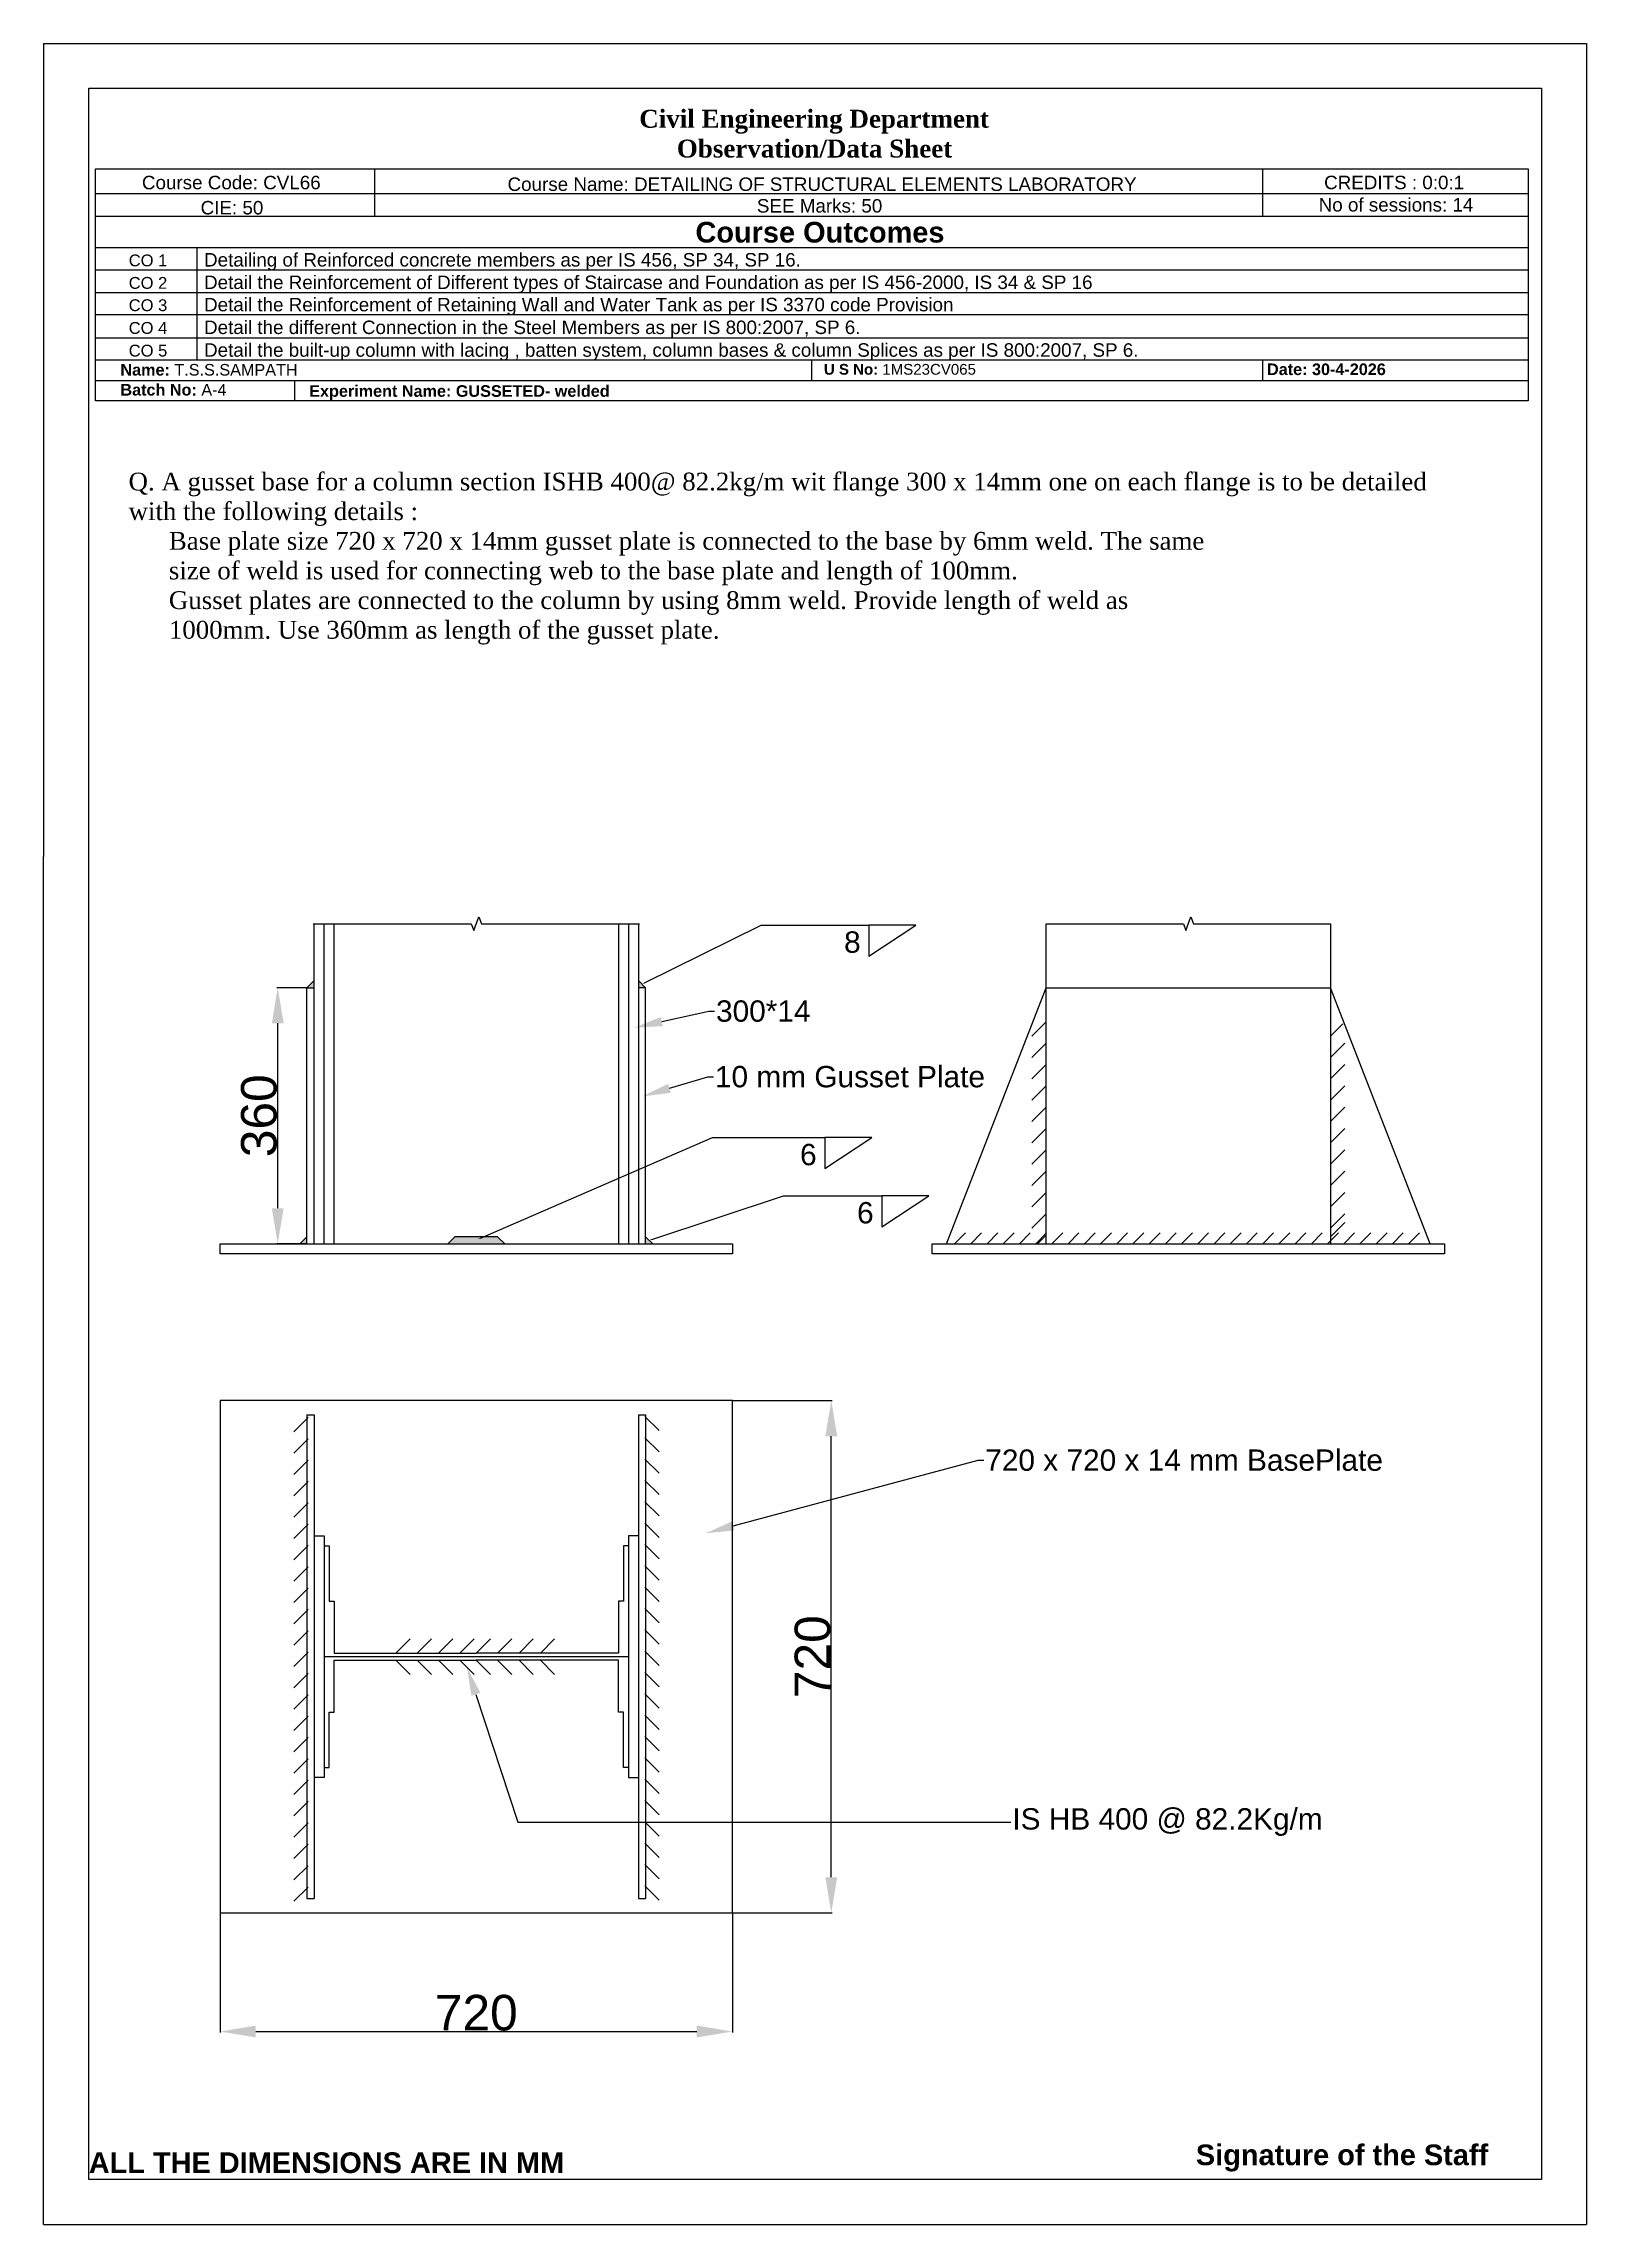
# Model space of a CAD drawing. Header units: millimetres. Extents: x 868 to 41290, y -4185 to 3706.
# Drawn here: x 25973 to 28142, y -2772 to 294 of the extents above; entities that cross this region are included whole.
import ezdxf
from ezdxf import colors
from ezdxf.entities.mleader import LeaderData, LeaderLine
from ezdxf.math import Vec2, Vec3

# ---------------------------------------------------------------- set-up
doc = ezdxf.new("R2010")
doc.units = ezdxf.units.MM
doc.styles.get("Standard").update_dxf_attribs({"font": 'arial.ttf'})
doc.dimstyles.new('ISO-25', dxfattribs={"dimtxt": 25, "dimasz": 10, "dimexe": 1.25, "dimexo": 0.625, "dimtad": 1, "dimdsep": 46, "dimtxsty": 'Standard', "dimcen": 2.5, "dimadec": 0, "dimazin": 0, "dimtfac": 1, "dimtmove": 0, "dimatfit": 3, "dimfxl": 1, "dimarcsym": 0})

msp = doc.modelspace()

# ---------------------------------------------------------------- texts
at = {"attachment_point": 1}
for s, width, gutter_width, heights, insert, char_height in [('\\pxqc;{\\fBookman Old Style|b0|i0|c0|p18;\\H1.16667x;         \\fBookman Old Style|b1|i0|c0|p18;\\H1.14285x;       Civil Engineering Department\\P               Observation/Data Sheet}', 957.77548, 94.298, [0], (26506.494, 201.027), 18.859579), ('Course Code: CVL66', 886.01572, 94.622, [0], (26111.12, 108.246), 18.92438), ('Course Name: DETAILING OF STRUCTURAL ELEMENTS LABORATORY', 886.01572, 94.622, [0], (26625.058, 105.926), 18.92438), ('CREDITS : 0:0:1', 886.01572, 94.622, [0], (27772.972, 108.367), 18.92438), ('CIE: 50', 886.01572, 94.622, [0], (26193.608, 72.88), 18.9244), ('SEE Marks: 50', 886.01572, 94.622, [0], (26975.599, 75.519), 18.92438), ('No of sessions: 14', 886.01572, 94.622, [0], (27765.322, 76.949), 18.92438), ('{\\fArial|b1|i0|c0|p34;Course Outcomes}', 886.01572, 94.622, [0], (26889.261, 43.5), 29.09035), ('Detailing of Reinforced concrete members as per IS 456, SP 34, SP 16.', 886.01572, 94.622, [0], (26198.427, -0.361), 18.92438), ('CO 1', 778.5525, 83.145, [0], (26092.546, -2.376), 16.6291), ('CO 2', 778.5525, 83.145, [0], (26092.546, -33.998), 16.6291), ('Detail the Reinforcement of Different types of Staircase and Foundation as per IS 456-2000, IS 34 & SP 16', 1531.01501, 94.622, [0], (26198.427, -31.984), 18.924377), ('CO 3', 778.5525, 83.145, [0], (26092.546, -65.363), 16.6291), ('Detail the Reinforcement of Retaining Wall and Water Tank as per IS 3370 code Provision', 1334.38706, 94.622, [0], (26198.427, -63.348), 18.92438), ('CO 4', 778.5525, 83.145, [0], (26092.546, -97.294), 16.6291), ('Detail the different Connection in the Steel Members as per IS 800:2007, SP 6.', 1166.06161, 94.622, [0], (26198.427, -95.279), 18.92438), ('CO 5', 778.5525, 83.145, [0], (26092.546, -129.205), 16.6291), ('Detail the built-up column with lacing , batten system, column bases & column Splices as per IS 800:2007, SP 6.', 1571.23437, 94.622, [0], (26198.427, -127.191), 18.924377), ('{\\fArial|b1|i0|c0|p34;Name: }T.S.S.SAMPATH', 886.01572, 94.622, [0], (26080.85, -156.304), 16.2906), ('{\\fArial|b1|i0|c0|p34;Batch No: }A-4', 886.01572, 94.622, [0], (26080.85, -184.405), 16.2906), ('{\\fArial|b1|i0|c0|p34;U S No: }1MS23CV065', 886.01572, 94.622, [0], (27069.783, -156.243), 15.12698), ('{\\fArial|b1|i0|c0|p34;Date: 30-4-2026}', 886.01572, 94.622, [0], (27692.711, -155.592), 16.2906), ('{\\fArial|b1|i0|c0|p34;Experiment Name: GUSSETED- welded}', 886.01572, 94.622, [0], (26346.269, -186.162), 16.2906), ('{\\fBookman Old Style|b0|i0|c0|p18;Q. A gusset base for a column section ISHB 400@ 82.2kg/m wit flange 300 x 14mm one on each flange is to be detailed with the following details : \\P      Base plate size 720 x 720 x 14mm gusset plate is connected to the base by 6mm weld. The same^J      size of weld is used for connecting web to the base plate and length of 100mm.\\P      Gusset plates are connected to the column by using 8mm weld. Provide length of weld as   ^J      1000mm. Use 360mm as length of the gusset plate.}', 1821.30332, 83.34, [653.372], (26092.344, -309.111), 25), ('8', 242.28867, 12.5, [0], (27098.14, -954.001), 30), ('6', 242.28867, 12.5, [0], (27036.231, -1252.762), 30), ('6', 242.28867, 12.5, [0], (27116.357, -1334.559), 30), ('{\\fArial|b1|i0|c0|p34;Signature of the Staff}', 886.01572, 94.622, [0], (27592.713, -2659.513), 29.09035), ('{\\fArial|b1|i0|c0|p34;ALL THE DIMENSIONS ARE IN MM}', 886.01572, 94.622, [0], (26036.395, -2670.545), 29.09035)]:
    msp.add_mtext_dynamic_manual_height_columns(s, width=width, gutter_width=gutter_width, heights=heights, dxfattribs=dict(at, insert=insert, char_height=char_height))

# ---------------------------------------------------------------- blocks, each defined once
blk = doc.blocks.new('*U7')
blk.add_line((20, 20), (0, 0))
blk = doc.blocks.new('*U8')
at = {"color": 0, "linetype": 'ByBlock', "lineweight": -2, "transparency": 16777216}
for p in [(1362.1, 980.2), (1392.1, 980.2), (1422.1, 980.2), (1452.1, 980.2)]:
    blk.add_blockref('*U7', p, dxfattribs=at)
blk = doc.blocks.new('*U9')
blk.add_line((20, 20), (0, 0))
blk = doc.blocks.new('*U10')
at = {"color": 0, "linetype": 'ByBlock', "lineweight": -2, "transparency": 16777216}
for p in [(1362.1, 980.2), (1392.1, 980.2), (1422.1, 980.2), (1452.1, 980.2)]:
    blk.add_blockref('*U9', p, dxfattribs=at)
blk = doc.blocks.new('*U11')
blk.add_line((20, 20), (0, 0))
blk = doc.blocks.new('*U12')
at = {"color": 0, "linetype": 'ByBlock', "lineweight": -2, "transparency": 16777216}
for p in [(1362.1, 980.2), (1392.1, 980.2), (1422.1, 980.2), (1452.1, 980.2)]:
    blk.add_blockref('*U11', p, dxfattribs=at)
blk = doc.blocks.new('*U1')
blk.add_line((20, 20), (0, 0))
blk = doc.blocks.new('*U2')
at = {"color": 0, "linetype": 'ByBlock', "lineweight": -2, "transparency": 16777216}
for p in [(1362.1, 980.2), (1392.1, 980.2), (1422.1, 980.2), (1452.1, 980.2)]:
    blk.add_blockref('*U1', p, dxfattribs=at)
blk = doc.blocks.new('*U3')
blk.add_line((22.2, 19), (2.2, -1))
blk = doc.blocks.new('*U4')
at = {"color": 0, "linetype": 'ByBlock', "lineweight": -2, "transparency": 16777216, "rotation": 270}
for p in [(26819.1, -1633.7), (26819.1, -1663.7), (26819.1, -1693.7), (26819.1, -1723.7), (26819.1, -1753.7), (26819.1, -1783.7), (26819.1, -1813.7), (26819.1, -1843.7), (26819.1, -1873.7), (26819.1, -1903.7), (26819.1, -1933.7), (26819.1, -1963.7), (26819.1, -1993.7), (26819.1, -2023.7), (26819.1, -2053.7), (26819.1, -2083.7), (26819.1, -2113.7), (26819.1, -2143.7), (26819.1, -2173.7), (26819.1, -2203.7), (26819.1, -2233.7), (26819.1, -2263.7), (26819.1, -2293.7)]:
    blk.add_blockref('*U3', p, dxfattribs=at)
blk = doc.blocks.new('*U5')
blk.add_line((23.8, -18.5), (3.8, 1.5))
blk = doc.blocks.new('*U6')
at = {"color": 0, "linetype": 'ByBlock', "lineweight": -2, "transparency": 16777216, "rotation": 270}
for p in [(26343.1, -1633.7), (26343.1, -1663.7), (26343.1, -1693.7), (26343.1, -1723.7), (26343.1, -1753.7), (26343.1, -1783.7), (26343.1, -1813.7), (26343.1, -1843.7), (26343.1, -1873.7), (26343.1, -1903.7), (26343.1, -1933.7), (26343.1, -1963.7), (26343.1, -1993.7), (26343.1, -2023.7), (26343.1, -2053.7), (26343.1, -2083.7), (26343.1, -2113.7), (26343.1, -2143.7), (26343.1, -2173.7), (26343.1, -2203.7), (26343.1, -2233.7), (26343.1, -2263.7), (26343.1, -2293.7)]:
    blk.add_blockref('*U5', p, dxfattribs=at)
blk = doc.blocks.new('*D29')
at = {"color": 0, "lineweight": -2, "transparency": 16777216}
for p, q in [((26342.5, -1033.2), (26300.8, -1033.2)), ((26302, -1343.2), (26302, -1083.2)), ((26342.5, -1393.2), (26300.8, -1393.2))]:
    blk.add_line(p, q, dxfattribs=at)
for points in [[(26293.7, -1083.2), (26310.3, -1083.2), (26302, -1033.2)], [(26293.7, -1343.2), (26310.3, -1343.2), (26302, -1393.2)]]:
    blk.add_solid(points, dxfattribs=at)
at = {"layer": 'Defpoints', "color": 0, "lineweight": -2, "transparency": 16777216}
for p in [(26302, -1033.2), (26343.1, -1033.2), (26343.1, -1393.2)]:
    blk.add_point(p, dxfattribs=at)
at = {"color": 0, "transparency": 16777216, "insert": (26275.8, -1213.2), "char_height": 50, "attachment_point": 5, "rotation": 90}
blk.add_mtext('360', dxfattribs=at)
blk = doc.blocks.new('*D30')
at = {"color": 0, "lineweight": -2, "transparency": 16777216}
for p, q in [((26941.8, -1613.7), (27081.4, -1613.7)), ((27080.2, -2283.7), (27080.2, -1663.7)), ((26941.8, -2333.7), (27081.4, -2333.7))]:
    blk.add_line(p, q, dxfattribs=at)
for points in [[(27071.8, -1663.7), (27088.5, -1663.7), (27080.2, -1613.7)], [(27071.8, -2283.7), (27088.5, -2283.7), (27080.2, -2333.7)]]:
    blk.add_solid(points, dxfattribs=at)
at = {"layer": 'Defpoints', "color": 0, "lineweight": -2, "transparency": 16777216}
for p in [(26941.1, -1613.7), (27080.2, -1613.7), (26941.1, -2333.7)]:
    blk.add_point(p, dxfattribs=at)
at = {"color": 0, "transparency": 16777216, "insert": (27054, -1973.7), "char_height": 50, "attachment_point": 5, "rotation": 90}
blk.add_mtext('720', dxfattribs=at)
blk = doc.blocks.new('*D31')
at = {"color": 0, "lineweight": -2, "transparency": 16777216}
for p, q in [((26221.1, -2334.3), (26221.1, -2501.9)), ((26941.1, -2334.3), (26941.1, -2501.9)), ((26271.1, -2500.7), (26891.1, -2500.7))]:
    blk.add_line(p, q, dxfattribs=at)
for points in [[(26271.1, -2492.3), (26271.1, -2509), (26221.1, -2500.7)], [(26891.1, -2492.3), (26891.1, -2509), (26941.1, -2500.7)]]:
    blk.add_solid(points, dxfattribs=at)
at = {"layer": 'Defpoints', "color": 0, "lineweight": -2, "transparency": 16777216}
for p in [(26221.1, -2333.7), (26941.1, -2333.7), (26941.1, -2500.7)]:
    blk.add_point(p, dxfattribs=at)
at = {"color": 0, "transparency": 16777216, "insert": (26581.1, -2474.5), "char_height": 50, "attachment_point": 5}
blk.add_mtext('720', dxfattribs=at)

# ---------------------------------------------------------------- dimensions: what is measured, and where the dimension line sits
for base, p1, p2, picture, middle in [((26302.006, -1033.207), (26343.139, -1393.207), (26343.139, -1033.207), '*D29', (26275.835, -1213.207)), ((27080.152, -1613.651), (26941.139, -2333.651), (26941.139, -1613.651), '*D30', (27053.999, -1973.651))]:
    dim = msp.add_linear_dim(base=base, p1=p1, p2=p2, angle=90, dimstyle='ISO-25', override={"dimtxt": 50, "dimasz": 50})
    dim.commit()
    dim.dimension.update_dxf_attribs({"geometry": picture, "text_midpoint": middle})
dim = msp.add_linear_dim(base=(26941.139, -2500.658), p1=(26221.139, -2333.651), p2=(26941.139, -2333.651), dimstyle='ISO-25', override={"dimtxt": 50, "dimasz": 50})
dim.commit()
dim.dimension.update_dxf_attribs({"geometry": '*D31', "text_midpoint": (26581.139, -2474.505)})

# ---------------------------------------------------------------- hatches: boundary and pattern name
at = {"true_color": 0x000000}
h = msp.add_hatch(color=18, dxfattribs=at)
h.dxf.hatch_style = 1
h.paths.add_polyline_path([(26353.139, -1023.207), (26343.139, -1033.207), (26353.139, -1033.207)])
h.paths.add_polyline_path([(26343.139, -1383.207), (26333.139, -1393.207), (26343.139, -1393.207)])
h.paths.add_polyline_path([(26611.139, -1383.207), (26551.139, -1383.207), (26541.139, -1393.207), (26621.139, -1393.207)])
h.paths.add_polyline_path([(26819.139, -1383.207), (26819.139, -1393.207), (26829.139, -1393.207)])
h.paths.add_polyline_path([(26809.139, -1023.207), (26809.139, -1033.207), (26819.139, -1033.207)])

# ---------------------------------------------------------------- linework, layer by layer
for p, q in [((25972.897, 294.096), (28141.649, 294.096)), ((25972.897, 294.096), (25972.897, -848.685)), ((28141.649, 294.096), (28141.649, -2771.814)), ((26438.004, 118.058), (26438.004, 50.89)), ((27686.485, 118.058), (27686.485, 50.89)), ((26045.712, 83.189), (28059.815, 83.189)), ((28059.815, 50.89), (26045.712, 50.89)), ((26045.712, 7.53), (28059.815, 7.53)), ((26188.088, 7.53), (26188.088, -24.6)), ((28059.815, -24.6), (26045.712, -24.6)), ((26188.088, -24.6), (26188.088, -55.714)), ((26045.712, -55.714), (28059.815, -55.714)), ((26188.088, -55.714), (26188.088, -87.329)), ((28059.815, -87.329), (26045.712, -87.329)), ((26188.088, -87.329), (26188.088, -119.576)), ((26045.712, -119.576), (28059.815, -119.576)), ((26188.088, -119.576), (26188.088, -151.152)), ((28059.815, -151.152), (26045.712, -151.152)), ((27052.604, -179.344), (27052.604, -151.152)), ((27687.011, -179.344), (27687.011, -151.152)), ((26045.712, -179.344), (28059.815, -179.344)), ((26326.166, -208.075), (26326.166, -179.344)), ((25972.897, -2771.814), (25972.897, -848.685)), ((26353.139, -1393.207), (26353.139, -943.207)), ((26367.139, -1393.207), (26367.139, -943.207)), ((26381.139, -1393.207), (26381.139, -943.207)), ((26781.139, -943.207), (26781.139, -1393.207)), ((26795.139, -943.207), (26795.139, -1393.207)), ((26809.139, -943.207), (26809.139, -1393.207)), ((27082.277, -945.19), (27133.108, -945.19)), ((27133.108, -945.19), (27133.108, -988.734)), ((27133.108, -988.734), (27199.05, -945.19)), ((27199.05, -945.19), (27133.108, -945.19)), ((27382.174, -1393.207), (27382.174, -943.207)), ((27782.174, -943.207), (27782.174, -1393.207)), ((26353.139, -1023.207), (26343.139, -1033.207)), ((26343.139, -1393.207), (26343.139, -1033.207)), ((26343.139, -1033.207), (26353.139, -1033.207)), ((26809.139, -1023.207), (26819.139, -1033.207)), ((26819.139, -1033.207), (26809.139, -1033.207)), ((26819.139, -1393.207), (26819.139, -1033.207)), ((27242.174, -1393.207), (27382.174, -1033.207)), ((27382.174, -1033.207), (27782.174, -1033.207)), ((27922.174, -1393.207), (27782.174, -1033.207)), ((27382.174, -1081.257), (27362.174, -1101.257)), ((27799.449, -1083.982), (27782.174, -1101.257)), ((27382.174, -1111.257), (27362.174, -1131.257)), ((27802.174, -1111.257), (27782.174, -1131.257)), ((27382.174, -1141.257), (27362.174, -1161.257)), ((27802.174, -1141.257), (27782.174, -1161.257)), ((27382.174, -1171.257), (27362.174, -1191.257)), ((27802.174, -1171.257), (27782.174, -1191.257)), ((27382.174, -1201.257), (27362.174, -1221.257)), ((27802.174, -1201.257), (27782.174, -1221.257)), ((27020.368, -1243.951), (27071.199, -1243.951)), ((27071.199, -1243.951), (27071.199, -1287.495)), ((27071.199, -1287.495), (27137.141, -1243.951)), ((27137.141, -1243.951), (27071.199, -1243.951)), ((27382.174, -1231.257), (27362.174, -1251.257)), ((27802.174, -1231.257), (27782.174, -1251.257)), ((27382.174, -1261.257), (27362.174, -1281.257)), ((27802.174, -1261.257), (27782.174, -1281.257)), ((27382.174, -1291.257), (27362.174, -1311.257)), ((27802.174, -1291.257), (27782.174, -1311.257)), ((27100.495, -1325.748), (27151.325, -1325.748)), ((27151.325, -1325.748), (27151.325, -1369.292)), ((27151.325, -1369.292), (27217.268, -1325.748)), ((27217.268, -1325.748), (27151.325, -1325.748)), ((27382.174, -1321.257), (27362.174, -1341.257)), ((27802.174, -1321.257), (27782.174, -1341.257)), ((27268.759, -1378.011), (27253.563, -1393.207)), ((27291.552, -1378.011), (27276.357, -1393.207)), ((27314.346, -1378.011), (27299.15, -1393.207)), ((27337.14, -1378.011), (27321.944, -1393.207)), ((27359.933, -1378.011), (27344.738, -1393.207)), ((27382.174, -1351.257), (27362.174, -1371.257)), ((27382.727, -1378.011), (27367.531, -1393.207)), ((27405.521, -1378.011), (27390.325, -1393.207)), ((27428.314, -1378.011), (27413.119, -1393.207)), ((27451.108, -1378.011), (27435.912, -1393.207)), ((27473.902, -1378.011), (27458.706, -1393.207)), ((27496.695, -1378.011), (27481.5, -1393.207)), ((27519.489, -1378.011), (27504.293, -1393.207)), ((27542.283, -1378.011), (27527.087, -1393.207)), ((27565.076, -1378.011), (27549.881, -1393.207)), ((27587.87, -1378.011), (27572.674, -1393.207)), ((27610.664, -1378.011), (27595.468, -1393.207)), ((27633.457, -1378.011), (27618.262, -1393.207)), ((27656.251, -1378.011), (27641.055, -1393.207)), ((27679.045, -1378.011), (27663.849, -1393.207)), ((27701.838, -1378.011), (27686.642, -1393.207)), ((27724.632, -1378.011), (27709.436, -1393.207)), ((27747.426, -1378.011), (27732.23, -1393.207)), ((27770.219, -1378.011), (27755.023, -1393.207)), ((27793.013, -1378.011), (27777.817, -1393.207)), ((27802.174, -1351.257), (27782.174, -1371.257)), ((27802.174, -1363.489), (27782.174, -1383.489)), ((27815.807, -1378.011), (27800.611, -1393.207)), ((27838.6, -1378.011), (27823.404, -1393.207)), ((27861.394, -1378.011), (27846.198, -1393.207)), ((27884.188, -1378.011), (27868.992, -1393.207)), ((27906.981, -1378.011), (27891.785, -1393.207)), ((26221.139, -1407.207), (26221.139, -1393.207)), ((26221.139, -1393.207), (26941.139, -1393.207)), ((26941.139, -1407.207), (26221.139, -1407.207)), ((26333.139, -1393.207), (26343.139, -1383.207)), ((26541.139, -1393.207), (26551.139, -1383.207)), ((26611.139, -1383.207), (26551.139, -1383.207)), ((26621.139, -1393.207), (26611.139, -1383.207)), ((26829.139, -1393.207), (26819.139, -1383.207)), ((26941.139, -1393.207), (26941.139, -1407.207)), ((27222.174, -1407.207), (27222.174, -1393.207)), ((27222.174, -1393.207), (27942.174, -1393.207)), ((27942.174, -1407.207), (27222.174, -1407.207)), ((27382.174, -1381.257), (27370.224, -1393.207)), ((27942.174, -1393.207), (27942.174, -1407.207)), ((26221.139, -1613.651), (26221.139, -2333.651)), ((26941.139, -1613.651), (26221.139, -1613.651)), ((26941.139, -2333.651), (26941.139, -1613.651)), ((26343.139, -1633.651), (26343.139, -2313.651)), ((26343.139, -1633.651), (26353.139, -1633.651)), ((26353.139, -1633.651), (26353.139, -2313.651)), ((26809.139, -1633.651), (26809.139, -2313.651)), ((26809.139, -1633.651), (26819.139, -1633.651)), ((26819.139, -1633.651), (26819.139, -2313.651)), ((26353.139, -1803.651), (26367.139, -1803.651)), ((26367.139, -1803.651), (26367.139, -2143.651)), ((26809.139, -1803.651), (26795.139, -1803.651)), ((26795.139, -1803.651), (26795.139, -2143.651)), ((26367.139, -1817.651), (26374.139, -1817.651)), ((26374.139, -1817.651), (26374.139, -1895.651)), ((26795.139, -1817.651), (26788.139, -1817.651)), ((26788.139, -1817.651), (26788.139, -1895.651)), ((26374.139, -1895.651), (26381.139, -1895.651)), ((26381.139, -1895.651), (26381.139, -1968.651)), ((26788.139, -1895.651), (26781.139, -1895.651)), ((26781.139, -1895.651), (26781.139, -1968.651)), ((26367.139, -1973.651), (26795.139, -1973.651)), ((26381.139, -1968.651), (26581.139, -1968.651)), ((26381.139, -2051.651), (26381.139, -1978.651)), ((26381.139, -1978.651), (26581.139, -1978.651)), ((26781.139, -1968.651), (26581.139, -1968.651)), ((26781.139, -1978.651), (26581.139, -1978.651)), ((26781.139, -2051.651), (26781.139, -1978.651)), ((26374.139, -2129.651), (26374.139, -2051.651)), ((26374.139, -2051.651), (26381.139, -2051.651)), ((26788.139, -2051.651), (26781.139, -2051.651)), ((26788.139, -2129.651), (26788.139, -2051.651)), ((26367.139, -2143.651), (26353.139, -2143.651)), ((26367.139, -2129.651), (26374.139, -2129.651)), ((26795.139, -2129.651), (26788.139, -2129.651)), ((26795.139, -2143.651), (26809.139, -2143.651)), ((26343.139, -2313.651), (26353.139, -2313.651)), ((26809.139, -2313.651), (26819.139, -2313.651)), ((26221.139, -2333.651), (26941.139, -2333.651)), ((25972.897, -2771.814), (27333.273, -2771.814)), ((27333.273, -2771.814), (28141.649, -2771.814))]:
    msp.add_line(p, q)
at = {"linetype": 'Continuous'}
for p, q in [((26351.889, -943.207), (26574.049, -943.207)), ((26574.049, -943.207), (26577.594, -952.947)), ((26577.594, -952.947), (26584.684, -933.466)), ((26584.684, -933.466), (26588.23, -943.207)), ((26588.23, -943.207), (26810.389, -943.207)), ((27382.174, -943.207), (27575.084, -943.207)), ((27575.084, -943.207), (27578.629, -952.947)), ((27578.629, -952.947), (27585.719, -933.466)), ((27585.719, -933.466), (27589.265, -943.207)), ((27589.265, -943.207), (27782.174, -943.207))]:
    msp.add_line(p, q, dxfattribs=at)
for points in [[(26036.395, 231.403), (28078.535, 231.403), (28078.535, -2708.684), (26036.395, -2708.684)], [(26045.712, 118.058), (28059.815, 118.058), (28059.815, -208.075), (26045.712, -208.075)]]:
    msp.add_lwpolyline(points, close=True)

# ---------------------------------------------------------------- block references
for name, p in [('*U6', (0, 0)), ('*U4', (0, 0)), ('*U10', (25106.02, -2948.857)), ('*U8', (25219.074, -2948.857))]:
    msp.add_blockref(name, p)
at = {"xscale": -1, "rotation": 180}
for name, p in [('*U2', (25106.02, -998.445)), ('*U12', (25219.074, -998.445))]:
    msp.add_blockref(name, p, dxfattribs=at)

msp.set_redraw_order([(e.dxf.handle, doc.entitydb.next_handle()) for e in msp.query("TEXT MTEXT ATTDEF DIMENSION ARC_DIMENSION")])  # texts and dimensions are drawn at this point

# ---------------------------------------------------------------- leaders
ml = msp.add_multileader_mtext('Standard')
ml.set_content('', color=256)
ml.set_leader_properties()
ml.build(insert=Vec2(0, 0))
ctx = ml.context
ctx.base_point, ctx.plane_origin = Vec3(27082.277, -945.19), Vec3(26981.395, -945.19)
notes = []
notes.append((ctx, [(0, (1, 1, 0), (26981.395, -945.19), (1, 0), 100.882, [(0, [(26814.139, -1028.207)], 0, [])])]))
ctx.mtext.insert, ctx.mtext.flow_direction = Vec3(27084.277, -943.19), 5
ml = msp.add_multileader_mtext('Standard')
ml.set_content('300*14', color=256)
ml.set_leader_properties()
ml.build(insert=Vec2(0, 0))
ml.multileader.update_dxf_attribs({"arrow_head_size": 40})
ctx = ml.context
ctx.base_point, ctx.char_height, ctx.arrow_head_size, ctx.plane_origin = Vec3(26916.116, -1066.283), 30, 40, Vec3(27028.09, -1097.513)
notes.append((ctx, [(0, (1, 1, 0), (26908.116, -1066.283), (1, 0), 8, [(0, [(26802.85, -1089.395)], 0, [])])]))
ctx.mtext.insert, ctx.mtext.flow_direction = Vec3(26918.116, -1051.017), 5
ml = msp.add_multileader_mtext('Standard')
ml.set_content('10 mm Gusset Plate', color=256)
ml.set_leader_properties()
ml.build(insert=Vec2(0, 0))
ml.multileader.update_dxf_attribs({"arrow_head_size": 40})
ctx = ml.context
ctx.base_point, ctx.char_height, ctx.arrow_head_size, ctx.plane_origin = Vec3(26914.603, -1158.47), 30, 40, Vec3(27042.765, -1186.127)
notes.append((ctx, [(0, (1, 1, 0), (26906.603, -1158.47), (1, 0), 8, [(0, [(26814.291, -1186.127)], 0, [])])]))
ctx.mtext.insert, ctx.mtext.flow_direction = Vec3(26916.603, -1143.214), 5
ml = msp.add_multileader_mtext('Standard')
ml.set_content('', color=256)
ml.set_leader_properties()
ml.build(insert=Vec2(0, 0))
ctx = ml.context
ctx.base_point, ctx.plane_origin = Vec3(27020.368, -1243.951), Vec3(26913.052, -1243.951)
notes.append((ctx, [(0, (1, 1, 0), (26913.052, -1243.951), (1, 0), 107.316, [(0, [(26583.189, -1386.738)], 0, [])])]))
ctx.mtext.insert, ctx.mtext.flow_direction = Vec3(27022.368, -1241.951), 5
ml = msp.add_multileader_mtext('Standard')
ml.set_content('', color=256)
ml.set_leader_properties()
ml.build(insert=Vec2(0, 0))
ctx = ml.context
ctx.base_point, ctx.plane_origin = Vec3(27100.495, -1325.748), Vec3(27012.792, -1325.748)
notes.append((ctx, [(0, (1, 1, 0), (27012.792, -1325.748), (1, 0), 87.703, [(0, [(26824.139, -1388.207)], 0, [])])]))
ctx.mtext.insert, ctx.mtext.flow_direction = Vec3(27102.495, -1323.748), 5
ml = msp.add_multileader_mtext('Standard')
ml.set_content('720 x 720 x 14 mm BasePlate', color=256)
ml.set_leader_properties()
ml.build(insert=Vec2(0, 0))
ml.multileader.update_dxf_attribs({"arrow_head_size": 40})
ctx = ml.context
ctx.base_point, ctx.char_height, ctx.arrow_head_size, ctx.plane_origin = Vec3(27294.615, -1697.61), 30, 40, Vec3(27489.624, -1800.182)
notes.append((ctx, [(0, (1, 1, 0), (27286.615, -1697.61), (1, 0), 8, [(0, [(26903.662, -1800.182)], 0, [])])]))
ctx.mtext.insert, ctx.mtext.flow_direction = Vec3(27296.615, -1682.354), 5
ml = msp.add_multileader_mtext('Standard')
ml.set_content('IS HB 400 @ 82.2Kg/m', color=256)
ml.set_leader_properties()
ml.build(insert=Vec2(0, 0))
ml.multileader.update_dxf_attribs({"arrow_head_size": 40})
ctx = ml.context
ctx.base_point, ctx.char_height, ctx.arrow_head_size, ctx.plane_origin = Vec3(27332.708, -2206.153), 30, 40, Vec3(26574.63, -2421.988)
notes.append((ctx, [(0, (1, 1, 0), (26639.377, -2206.153), (1, 0), 693.33, [(0, [(26568.085, -1988.651)], 0, [])])]))
ctx.mtext.insert, ctx.mtext.flow_direction = Vec3(27334.708, -2186.743), 5
for ctx, leaders in notes:
    for number, flags, end, landing, length, lines in leaders:
        leader = LeaderData()
        leader.index, (leader.has_last_leader_line, leader.has_dogleg_vector, leader.attachment_direction) = number, flags
        leader.last_leader_point, leader.dogleg_vector, leader.dogleg_length = Vec3(end), Vec3(landing), length
        for number, points, colour, breaks in lines:
            line = LeaderLine()
            line.index, line.vertices, line.color, line.breaks = number, Vec3.list(points), colors.encode_raw_color(colour), breaks
            leader.lines.append(line)
        ctx.leaders.append(leader)

doc.saveas('drawing.dxf')
